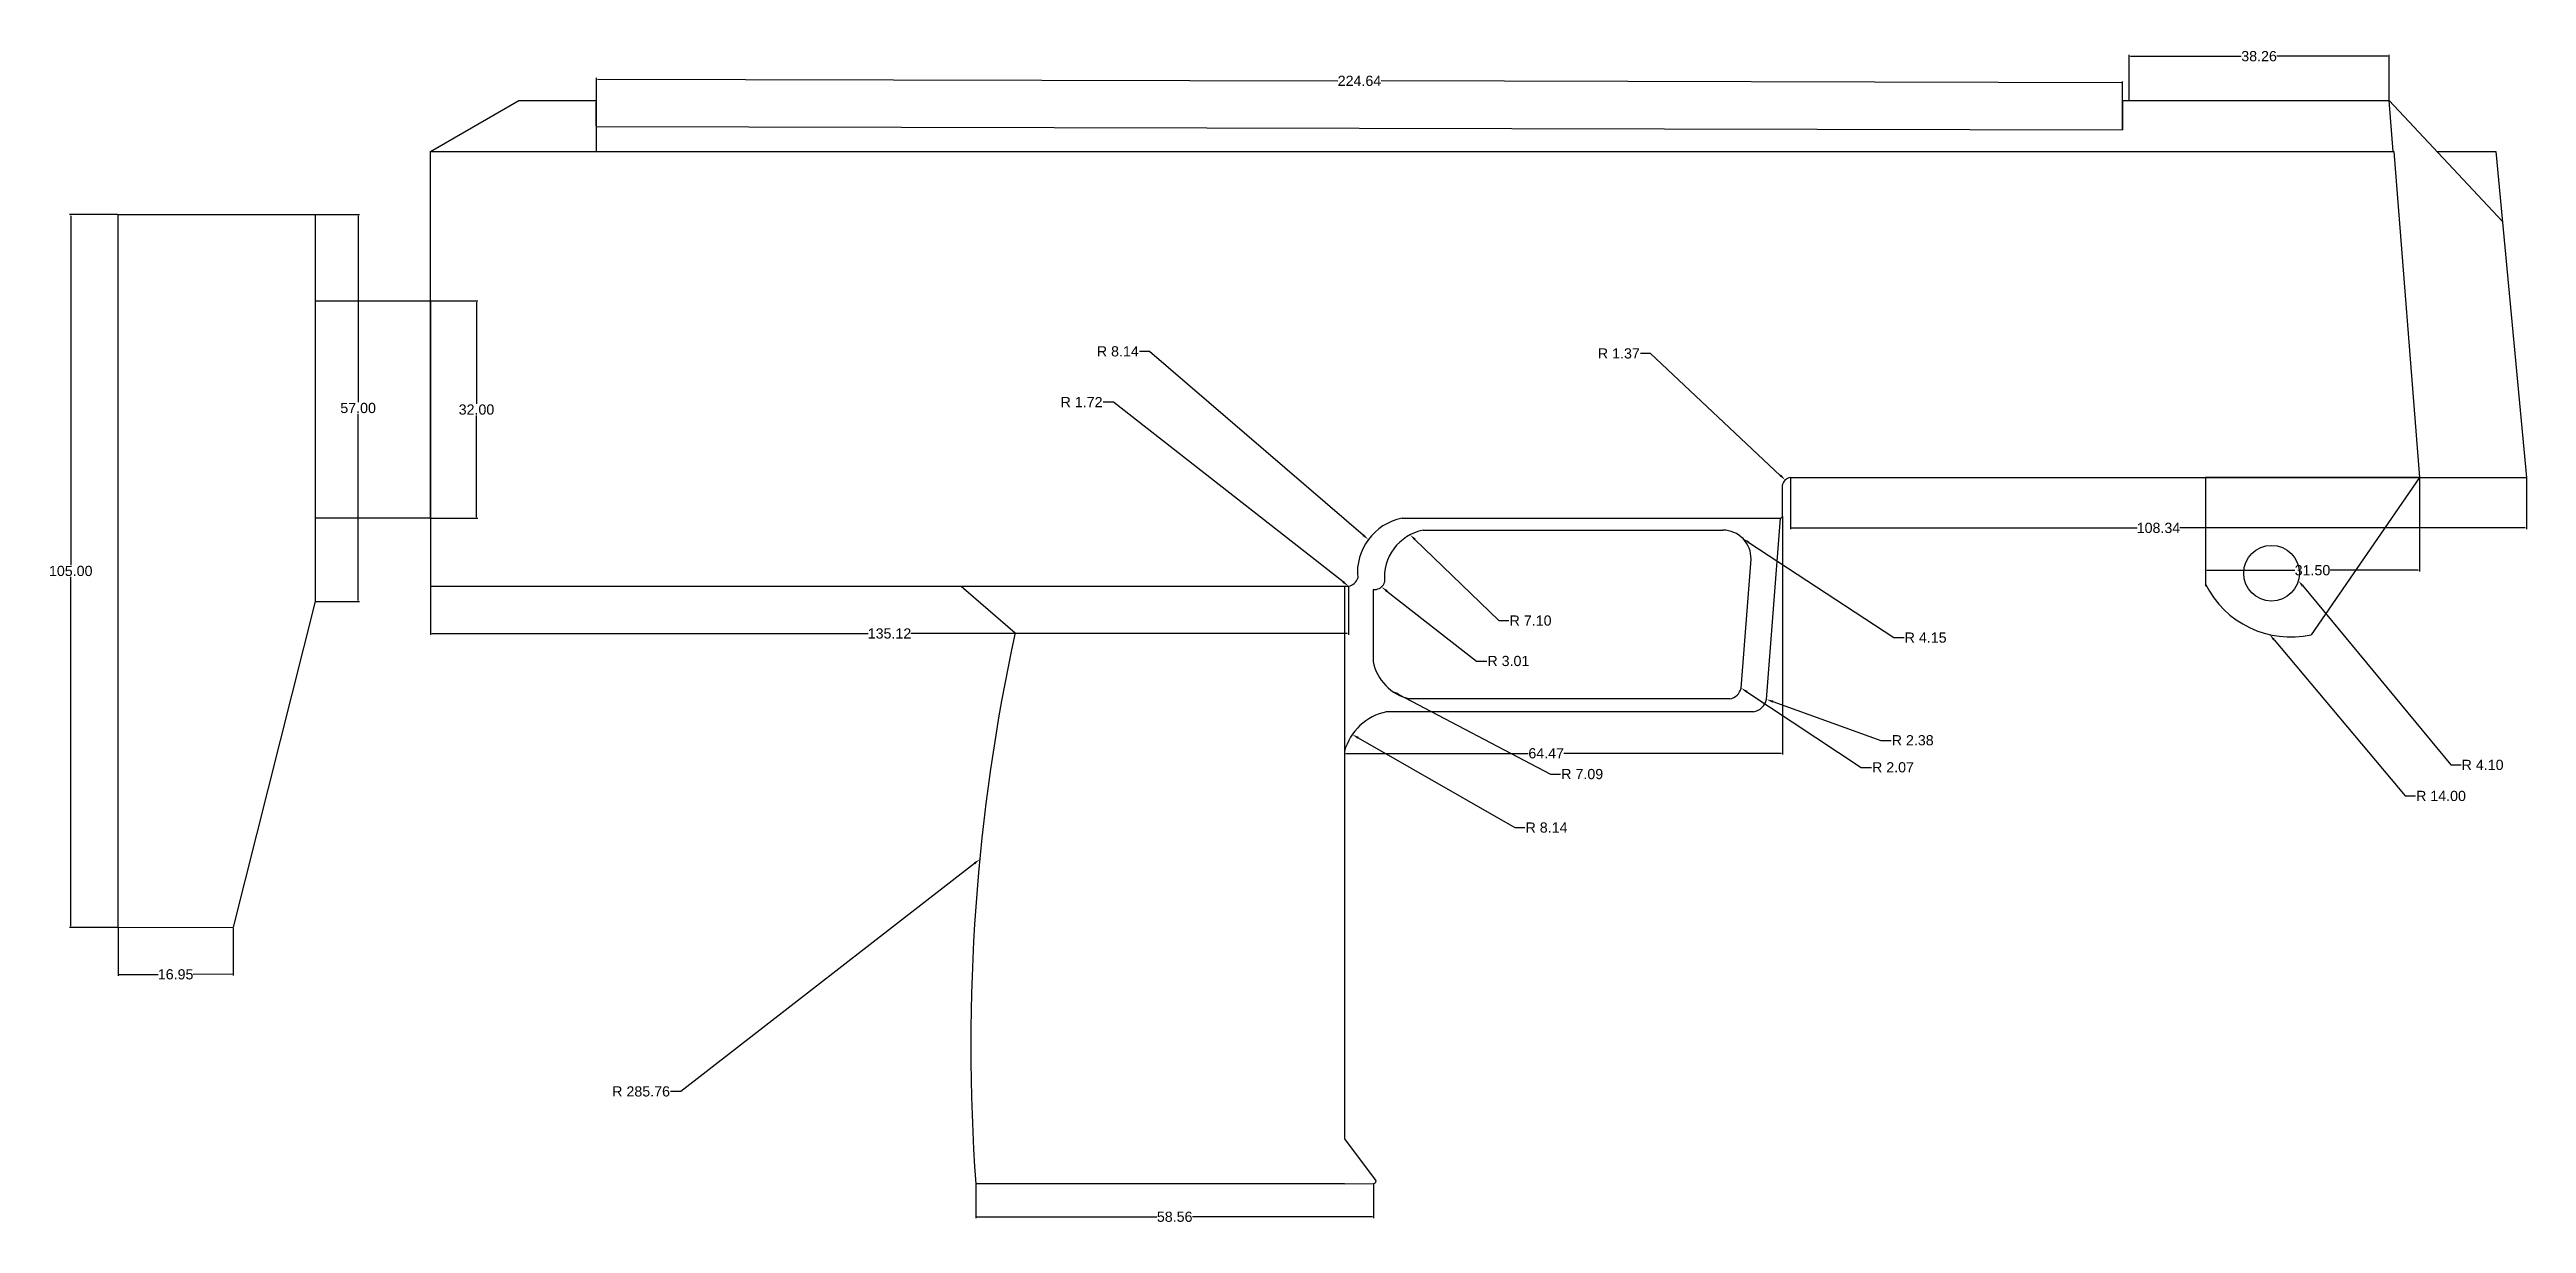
# Model space of a CAD drawing. Header units: millimetres. Extents: x 483 to 1696, y 600 to 1373.
# Drawn here: x 483.1 to 847.6, y 601.5 to 774.4 of the extents above; entities that cross this region are included whole.
import ezdxf
from ezdxf import colors
from ezdxf.entities.mleader import LeaderData, LeaderLine
from ezdxf.math import Vec2, Vec3

# ---------------------------------------------------------------- set-up
doc = ezdxf.new("R2010")
doc.units = ezdxf.units.MM
doc.header["$MEASUREMENT"] = 0
for name, color, linetype in [('carcasa', 211, 'Continuous'), ('dimensiuni', 92, 'Continuous'), ('maner', 6, 'Continuous'), ('stock', 152, 'Continuous'), ('suport foregrip', 30, 'Continuous'), ('tragaci', 170, 'Continuous')]:
    doc.layers.add(name, color=color, linetype=linetype)
doc.styles.get("Standard").update_dxf_attribs({"font": 'arial.ttf'})
doc.dimstyles.get("Standard").update_dxf_attribs({"dimtxt": 0.18, "dimasz": 0.18, "dimexe": 0.18, "dimexo": 0.0625, "dimgap": 0.09, "dimtad": 0, "dimtih": 1, "dimtoh": 1, "dimdec": 4, "dimzin": 0, "dimdsep": 46, "dimtxsty": 'Standard', "dimcen": 0.09, "dimadec": 0, "dimazin": 0, "dimtfac": 1, "dimtdec": 4, "dimtofl": 0, "dimtmove": 0, "dimatfit": 3, "dimfxl": 1, "dimtolj": 1, "dimtzin": 0, "dimarcsym": 0})

msp = doc.modelspace()

# ---------------------------------------------------------------- blocks, each defined once
blk = doc.blocks.new('*D2')
at = {"layer": 'Defpoints', "color": 0, "transparency": 16777216}
for p in [(486.19, 750.13), (493.15, 750.13), (493.15, 645.13)]:
    blk.add_point(p, dxfattribs=at)
at = {"layer": 'dimensiuni', "color": 0, "lineweight": -2, "transparency": 16777216}
for p, q in [((493.08, 750.13), (486.01, 750.13)), ((486.19, 749.95), (486.19, 698.48)), ((486.19, 645.31), (486.19, 696.77)), ((493.08, 645.13), (486.01, 645.13))]:
    blk.add_line(p, q, dxfattribs=at)
at = {"layer": 'dimensiuni', "color": 0, "transparency": 16777216}
for points in [[(486.16, 749.95), (486.22, 749.95), (486.19, 750.13)], [(486.16, 645.31), (486.22, 645.31), (486.19, 645.13)]]:
    blk.add_solid(points, dxfattribs=at)
at = {"layer": 'dimensiuni', "color": 0, "transparency": 16777216, "insert": (486.19, 697.63), "char_height": 1.5, "attachment_point": 5}
blk.add_mtext('\\A1;105.00', dxfattribs=at)
blk = doc.blocks.new('*D3')
at = {"layer": 'Defpoints', "color": 0, "transparency": 16777216}
for p in [(493.15, 645.13), (510.09, 645.16), (510.11, 638.25)]:
    blk.add_point(p, dxfattribs=at)
at = {"layer": 'dimensiuni', "color": 0, "lineweight": -2, "transparency": 16777216}
for p, q in [((493.15, 645.07), (493.16, 638.03)), ((510.09, 645.1), (510.11, 638.07)), ((493.34, 638.21), (499.08, 638.22)), ((509.93, 638.25), (504.19, 638.23))]:
    blk.add_line(p, q, dxfattribs=at)
at = {"layer": 'dimensiuni', "color": 0, "transparency": 16777216}
for points in [[(493.34, 638.24), (493.34, 638.18), (493.16, 638.21)], [(509.93, 638.28), (509.93, 638.22), (510.11, 638.25)]]:
    blk.add_solid(points, dxfattribs=at)
at = {"layer": 'dimensiuni', "color": 0, "transparency": 16777216, "insert": (501.63, 638.23), "char_height": 1.5, "attachment_point": 5}
blk.add_mtext('\\A1;16.95', dxfattribs=at)
blk = doc.blocks.new('*D4')
at = {"layer": 'Defpoints', "color": 0, "transparency": 16777216}
for p in [(522.15, 750.13), (522.15, 693.13), (528.49, 693.13)]:
    blk.add_point(p, dxfattribs=at)
at = {"layer": 'dimensiuni', "color": 0, "lineweight": -2, "transparency": 16777216}
for p, q in [((522.21, 750.13), (528.67, 750.13)), ((528.49, 749.95), (528.49, 722.48)), ((528.49, 693.31), (528.49, 720.77)), ((522.21, 693.13), (528.67, 693.13))]:
    blk.add_line(p, q, dxfattribs=at)
at = {"layer": 'dimensiuni', "color": 0, "transparency": 16777216}
for points in [[(528.46, 749.95), (528.52, 749.95), (528.49, 750.13)], [(528.46, 693.31), (528.52, 693.31), (528.49, 693.13)]]:
    blk.add_solid(points, dxfattribs=at)
at = {"layer": 'dimensiuni', "color": 0, "transparency": 16777216, "insert": (528.49, 721.63), "char_height": 1.5, "attachment_point": 5}
blk.add_mtext('\\A1;57.00', dxfattribs=at)
blk = doc.blocks.new('*D5')
at = {"layer": 'Defpoints', "color": 0, "transparency": 16777216}
for p in [(539.15, 737.4), (539.15, 705.4), (545.91, 705.4)]:
    blk.add_point(p, dxfattribs=at)
at = {"layer": 'dimensiuni', "color": 0, "lineweight": -2, "transparency": 16777216}
for p, q in [((539.21, 737.4), (546.09, 737.4)), ((545.91, 737.22), (545.91, 722.25)), ((545.91, 705.58), (545.91, 720.54)), ((539.21, 705.4), (546.09, 705.4))]:
    blk.add_line(p, q, dxfattribs=at)
at = {"layer": 'dimensiuni', "color": 0, "transparency": 16777216}
for points in [[(545.88, 737.22), (545.94, 737.22), (545.91, 737.4)], [(545.88, 705.58), (545.94, 705.58), (545.91, 705.4)]]:
    blk.add_solid(points, dxfattribs=at)
at = {"layer": 'dimensiuni', "color": 0, "transparency": 16777216, "insert": (545.91, 721.4), "char_height": 1.5, "attachment_point": 5}
blk.add_mtext('\\A1;32.00', dxfattribs=at)
blk = doc.blocks.new('*D6')
at = {"layer": 'Defpoints', "color": 0, "transparency": 16777216}
for p in [(539.15, 695.4), (674.26, 695.4), (674.26, 688.42)]:
    blk.add_point(p, dxfattribs=at)
at = {"layer": 'dimensiuni', "color": 0, "lineweight": -2, "transparency": 16777216}
for p, q in [((539.15, 695.33), (539.15, 688.24)), ((674.26, 695.33), (674.26, 688.24)), ((539.33, 688.42), (603.58, 688.42)), ((674.08, 688.42), (609.83, 688.42))]:
    blk.add_line(p, q, dxfattribs=at)
at = {"layer": 'dimensiuni', "color": 0, "transparency": 16777216}
for points in [[(539.33, 688.45), (539.33, 688.39), (539.15, 688.42)], [(674.08, 688.45), (674.08, 688.39), (674.26, 688.42)]]:
    blk.add_solid(points, dxfattribs=at)
at = {"layer": 'dimensiuni', "color": 0, "transparency": 16777216, "insert": (606.7, 688.42), "char_height": 1.5, "attachment_point": 5}
blk.add_mtext('\\A1;135.12', dxfattribs=at)
blk = doc.blocks.new('*D7')
at = {"layer": 'Defpoints', "color": 0, "transparency": 16777216}
for p in [(739.31, 711.4), (847.65, 711.4), (847.65, 703.97)]:
    blk.add_point(p, dxfattribs=at)
at = {"layer": 'dimensiuni', "color": 0, "lineweight": -2, "transparency": 16777216}
for p, q in [((739.31, 711.33), (739.31, 703.79)), ((847.65, 711.33), (847.65, 703.79)), ((739.49, 703.97), (790.35, 703.97)), ((847.47, 703.97), (796.61, 703.97))]:
    blk.add_line(p, q, dxfattribs=at)
at = {"layer": 'dimensiuni', "color": 0, "transparency": 16777216}
for points in [[(739.49, 704), (739.49, 703.94), (739.31, 703.97)], [(847.47, 704), (847.47, 703.94), (847.65, 703.97)]]:
    blk.add_solid(points, dxfattribs=at)
at = {"layer": 'dimensiuni', "color": 0, "transparency": 16777216, "insert": (793.48, 703.97), "char_height": 1.5, "attachment_point": 5}
blk.add_mtext('\\A1;108.34', dxfattribs=at)
blk = doc.blocks.new('*D8')
at = {"layer": 'Defpoints', "color": 0, "transparency": 16777216}
for p in [(788.2, 769.53), (563.55, 763.15), (788.18, 762.6)]:
    blk.add_point(p, dxfattribs=at)
at = {"layer": 'dimensiuni', "color": 0, "lineweight": -2, "transparency": 16777216}
for p, q in [((563.55, 763.21), (563.56, 770.26)), ((563.74, 770.08), (672.67, 769.81)), ((788.02, 769.53), (679.09, 769.8)), ((788.18, 762.66), (788.2, 769.71))]:
    blk.add_line(p, q, dxfattribs=at)
at = {"layer": 'dimensiuni', "color": 0, "transparency": 16777216}
for points in [[(563.74, 770.11), (563.74, 770.05), (563.56, 770.08)], [(788.02, 769.56), (788.02, 769.5), (788.2, 769.53)]]:
    blk.add_solid(points, dxfattribs=at)
at = {"layer": 'dimensiuni', "color": 0, "transparency": 16777216, "insert": (675.88, 769.81), "char_height": 1.5, "attachment_point": 5}
blk.add_mtext('\\A1;224.64', dxfattribs=at)
blk = doc.blocks.new('*D9')
at = {"layer": 'Defpoints', "color": 0, "transparency": 16777216}
for p in [(827.42, 773.44), (789.16, 766.9), (827.42, 766.9)]:
    blk.add_point(p, dxfattribs=at)
at = {"layer": 'dimensiuni', "color": 0, "lineweight": -2, "transparency": 16777216}
for p, q in [((789.16, 766.96), (789.16, 773.62)), ((789.34, 773.44), (805.67, 773.44)), ((827.24, 773.44), (810.91, 773.44)), ((827.42, 766.96), (827.42, 773.62))]:
    blk.add_line(p, q, dxfattribs=at)
at = {"layer": 'dimensiuni', "color": 0, "transparency": 16777216}
for points in [[(789.34, 773.47), (789.34, 773.41), (789.16, 773.44)], [(827.24, 773.47), (827.24, 773.41), (827.42, 773.44)]]:
    blk.add_solid(points, dxfattribs=at)
at = {"layer": 'dimensiuni', "color": 0, "transparency": 16777216, "insert": (808.29, 773.44), "char_height": 1.5, "attachment_point": 5}
blk.add_mtext('\\A1;38.26', dxfattribs=at)
blk = doc.blocks.new('*D10')
at = {"layer": 'Defpoints', "color": 0, "transparency": 16777216}
for p in [(800.4, 711.4), (831.9, 711.4), (831.9, 697.74)]:
    blk.add_point(p, dxfattribs=at)
at = {"layer": 'dimensiuni', "color": 0, "lineweight": -2, "transparency": 16777216}
for p, q in [((800.4, 711.33), (800.4, 697.56)), ((831.9, 711.33), (831.9, 697.56)), ((800.58, 697.74), (813.53, 697.74)), ((831.72, 697.74), (818.76, 697.74))]:
    blk.add_line(p, q, dxfattribs=at)
at = {"layer": 'dimensiuni', "color": 0, "transparency": 16777216}
for points in [[(800.58, 697.77), (800.58, 697.71), (800.4, 697.74)], [(831.72, 697.77), (831.72, 697.71), (831.9, 697.74)]]:
    blk.add_solid(points, dxfattribs=at)
at = {"layer": 'dimensiuni', "color": 0, "transparency": 16777216, "insert": (816.15, 697.74), "char_height": 1.5, "attachment_point": 5}
blk.add_mtext('\\A1;31.50', dxfattribs=at)
blk = doc.blocks.new('*D11')
at = {"layer": 'Defpoints', "color": 0, "transparency": 16777216}
for p in [(738.15, 705.72), (673.67, 671.08), (738.15, 670.78)]:
    blk.add_point(p, dxfattribs=at)
at = {"layer": 'dimensiuni', "color": 0, "lineweight": -2, "transparency": 16777216}
for p, q in [((738.15, 705.66), (738.15, 670.6)), ((673.67, 671.02), (673.67, 670.6)), ((673.85, 670.78), (700.73, 670.78)), ((737.97, 670.78), (705.98, 670.78))]:
    blk.add_line(p, q, dxfattribs=at)
at = {"layer": 'dimensiuni', "color": 0, "transparency": 16777216}
for points in [[(673.85, 670.81), (673.85, 670.75), (673.67, 670.78)], [(737.97, 670.81), (737.97, 670.75), (738.15, 670.78)]]:
    blk.add_solid(points, dxfattribs=at)
at = {"layer": 'dimensiuni', "color": 0, "transparency": 16777216, "insert": (703.36, 670.78), "char_height": 1.5, "attachment_point": 5}
blk.add_mtext('\\A1;64.47', dxfattribs=at)
blk = doc.blocks.new('*D23')
at = {"layer": 'Defpoints', "color": 0, "transparency": 16777216}
for p in [(619.4, 607.4), (677.96, 607.43), (677.96, 602.53)]:
    blk.add_point(p, dxfattribs=at)
at = {"layer": 'dimensiuni', "color": 0, "lineweight": -2, "transparency": 16777216}
for p, q in [((619.4, 607.33), (619.4, 602.35)), ((677.96, 607.36), (677.96, 602.35)), ((619.58, 602.53), (646.06, 602.53)), ((677.78, 602.53), (651.3, 602.53))]:
    blk.add_line(p, q, dxfattribs=at)
at = {"layer": 'dimensiuni', "color": 0, "transparency": 16777216}
for points in [[(619.58, 602.56), (619.58, 602.5), (619.4, 602.53)], [(677.78, 602.56), (677.78, 602.5), (677.96, 602.53)]]:
    blk.add_solid(points, dxfattribs=at)
at = {"layer": 'dimensiuni', "color": 0, "transparency": 16777216, "insert": (648.68, 602.53), "char_height": 1.5, "attachment_point": 5}
blk.add_mtext('\\A1;58.56', dxfattribs=at)

# ---------------------------------------------------------------- dimensions: what is measured, and where the dimension line sits
at = {"layer": 'dimensiuni'}
for base, p1, p2, picture, middle in [((827.417, 773.44), (789.16, 766.897), (827.417, 766.897), '*D9', (808.289, 773.44)), ((847.645, 703.972), (739.309, 711.397), (847.645, 711.397), '*D7', (793.477, 703.972)), ((831.895, 697.74), (800.395, 711.397), (831.895, 711.397), '*D10', (816.145, 697.74)), ((674.262, 688.418), (539.145, 695.397), (674.262, 695.397), '*D6', (606.704, 688.418)), ((677.964, 602.531), (619.4, 607.397), (677.964, 607.426), '*D23', (648.682, 602.531))]:
    dim = msp.add_linear_dim(base=base, p1=p1, p2=p2, dimstyle='Standard', override={"dimtxt": 1.5, "dimdec": 2}, dxfattribs=at)
    dim.commit()
    dim.dimension.update_dxf_attribs({"geometry": picture, "text_midpoint": middle})
for p1, p2, distance, picture, middle in [((563.547, 763.147), (788.182, 762.596), 6.934, '*D8', (675.882, 769.805)), ((493.145, 645.128), (510.094, 645.16), -6.915, '*D3', (501.633, 638.229))]:
    dim = msp.add_aligned_dim(p1=p1, p2=p2, distance=distance, dimstyle='Standard', override={"dimtxt": 1.5, "dimdec": 2}, dxfattribs=at)
    dim.commit()
    dim.dimension.update_dxf_attribs({"geometry": picture, "text_midpoint": middle})
for base, p1, p2, picture, middle in [((486.195, 750.128), (493.145, 645.128), (493.145, 750.128), '*D2', (486.195, 697.628)), ((528.491, 693.128), (522.145, 750.128), (522.145, 693.128), '*D4', (528.491, 721.628)), ((545.914, 705.397), (539.145, 737.397), (539.145, 705.397), '*D5', (545.914, 721.397))]:
    dim = msp.add_linear_dim(base=base, p1=p1, p2=p2, angle=90, dimstyle='Standard', override={"dimtxt": 1.5, "dimdec": 2}, dxfattribs=at)
    dim.commit()
    dim.dimension.update_dxf_attribs({"geometry": picture, "text_midpoint": middle})
dim = msp.add_linear_dim(base=(738.145, 670.778), p1=(673.672, 671.083), p2=(738.145, 705.72), dimstyle='Standard', override={"dimtxt": 1.5, "dimdec": 2}, dxfattribs=at)
dim.commit()
dim.dimension.update_dxf_attribs({"geometry": '*D11', "text_midpoint": (703.356, 670.778), "dimtype": 160})

# ---------------------------------------------------------------- linework, layer by layer
at = {"layer": 'carcasa'}
for p, q in [((539.145, 759.397), (552.136, 766.897)), ((552.136, 766.897), (563.547, 766.897)), ((563.547, 766.897), (563.547, 759.397)), ((788.182, 766.897), (788.182, 762.596)), ((788.182, 766.897), (827.417, 766.897)), ((828.018, 759.397), (827.417, 766.897)), ((827.417, 766.897), (844.109, 749.119)), ((563.547, 763.107), (788.182, 762.596)), ((539.145, 705.397), (539.145, 759.397)), ((539.145, 759.397), (828.145, 759.397)), ((828.145, 759.397), (831.895, 711.397)), ((834.458, 759.397), (843.145, 759.397)), ((843.145, 759.397), (847.645, 711.397)), ((739.309, 711.397), (847.645, 711.397)), ((738.145, 705.72), (738.145, 710.296)), ((539.145, 705.397), (539.145, 695.397)), ((682.154, 705.397), (737.847, 705.397)), ((539.145, 695.397), (674.262, 695.397))]:
    msp.add_line(p, q, dxfattribs=at)
for centre, radius, start, end in [((739.497, 710.034), 1.377, 97.82507, 168.99574), ((683.72, 697.409), 8.141, 101.09205, 185.7039), ((737.751, 705.785), 0.4, 283.95648, 350.52767), ((673.967, 697.099), 1.727, 279.83152, 343.1994), ((674.304, 614.299), 0.634, 184.64478, 207.20612)]:
    msp.add_arc(centre, radius, start, end, dxfattribs=at)
at = {"layer": 'maner'}
for p, q in [((617.268, 695.397), (625.202, 688.523)), ((673.672, 695.397), (673.672, 614.248)), ((678.255, 607.987), (673.74, 614.009)), ((673.672, 607.397), (619.4, 607.397)), ((673.672, 607.397), (677.964, 607.426))]:
    msp.add_line(p, q, dxfattribs=at)
for centre, radius, start, end in [((904.438, 627.781), 285.766, 167.72766, 184.09041), ((677.949, 607.79), 0.364, 272.35829, 32.62757)]:
    msp.add_arc(centre, radius, start, end, dxfattribs=at)
at = {"layer": 'stock'}
for p, q in [((493.145, 750.128), (522.145, 750.128)), ((493.145, 750.128), (493.145, 645.128)), ((522.145, 750.128), (522.145, 693.128)), ((522.145, 737.397), (539.145, 737.397)), ((539.145, 737.397), (539.145, 705.397)), ((539.145, 705.397), (522.145, 705.397)), ((522.145, 693.128), (510.094, 645.16)), ((493.145, 645.128), (510.094, 645.16))]:
    msp.add_line(p, q, dxfattribs=at)
at = {"layer": 'suport foregrip'}
for p, q in [((831.895, 711.397), (800.395, 711.397)), ((800.395, 711.397), (800.395, 695.397)), ((831.895, 711.397), (815.965, 688.255))]:
    msp.add_line(p, q, dxfattribs=at)
msp.add_circle((810.123, 697.304), 4.1, dxfattribs=at)
msp.add_arc((812.936, 701.924), 14, 206.39509, 282.49391, dxfattribs=at)
at = {"layer": 'tragaci'}
for p, q in [((685.273, 703.651), (729.368, 703.651)), ((735.789, 678.733), (737.847, 705.397)), ((732.05, 680.396), (733.516, 699.382)), ((677.875, 694.93), (677.875, 684.314)), ((677.875, 694.93), (678.389, 694.93)), ((730.377, 678.795), (683.23, 678.795)), ((733.87, 676.897), (679.812, 676.897))]:
    msp.add_line(p, q, dxfattribs=at)
for centre, radius, start, end in [((686.639, 696.684), 7.1, 101.09205, 185.7039), ((683.72, 697.409), 8.141, 78.90794, 78.90795), ((729.365, 699.499), 4.152, 358.39288, 90.03554), ((732.71, 700.636), 4.761, 89.96446, 90.03554), ((678.132, 696.414), 1.506, 279.83152, 343.1994), ((684.836, 685.711), 7.1, 191.34396, 256.92668), ((730.022, 680.841), 2.076, 279.84225, 347.63756), ((733.463, 679.243), 2.381, 279.84225, 347.63756), ((681.521, 668.925), 8.141, 101.66563, 164.62369)]:
    msp.add_arc(centre, radius, start, end, dxfattribs=at)

msp.set_redraw_order([(e.dxf.handle, doc.entitydb.next_handle()) for e in msp.query("TEXT MTEXT ATTDEF DIMENSION ARC_DIMENSION")])  # texts and dimensions are drawn at this point

# ---------------------------------------------------------------- leaders
at = {"layer": 'dimensiuni'}
ml = msp.add_multileader_mtext('Standard', dxfattribs=at)
ml.set_content('{\\fArial|b0|i0|c238|p34;R 8.14}', color=256)
ml.set_leader_properties()
ml.build(insert=Vec2(0, 0))
ml.multileader.update_dxf_attribs({"dogleg_length": 1.5, "arrow_head_size": 1})
ctx = ml.context
ctx.base_point, ctx.char_height, ctx.arrow_head_size, ctx.landing_gap_size, ctx.plane_origin = Vec3(637.397, 729.966), 1.5, 1, 0.09, Vec3(677.185, 702.263)
ctx.text_align_type = 2
notes = []
notes.append((ctx, [(0, (1, 1, 0), (644.985, 729.966), (-1, 0), 1.5, [(0, [(677.185, 702.263)], 0, [])])]))
ctx.mtext.insert, ctx.mtext.alignment, ctx.mtext.flow_direction = Vec3(643.395, 730.729), 3, 5
ml = msp.add_multileader_mtext('Standard', dxfattribs=at)
ml.set_content('{\\fArial|b0|i0|c238|p34;R 1.37}', color=256)
ml.set_leader_properties()
ml.build(insert=Vec2(0, 0))
ml.multileader.update_dxf_attribs({"dogleg_length": 1.5, "arrow_head_size": 1})
ctx = ml.context
ctx.base_point, ctx.char_height, ctx.arrow_head_size, ctx.landing_gap_size, ctx.plane_origin = Vec3(711.137, 729.661), 1.5, 1, 0.09, Vec3(738.551, 711.034)
ctx.text_align_type = 2
notes.append((ctx, [(0, (1, 1, 0), (718.731, 729.661), (-1, 0), 1.5, [(0, [(738.551, 711.034)], 0, [])])]))
ctx.mtext.insert, ctx.mtext.alignment, ctx.mtext.flow_direction = Vec3(717.141, 730.425), 3, 5
ml = msp.add_multileader_mtext('Standard', dxfattribs=at)
ml.set_content('{\\fArial|b0|i0|c238|p34;R 1.72}', color=256)
ml.set_leader_properties()
ml.build(insert=Vec2(0, 0))
ml.multileader.update_dxf_attribs({"dogleg_length": 1.5, "arrow_head_size": 1})
ctx = ml.context
ctx.base_point, ctx.char_height, ctx.arrow_head_size, ctx.landing_gap_size, ctx.plane_origin = Vec3(632.073, 722.506), 1.5, 1, 0.09, Vec3(674.262, 695.397)
ctx.text_align_type = 2
notes.append((ctx, [(0, (1, 1, 0), (639.652, 722.506), (-1, 0), 1.5, [(0, [(674.262, 695.397)], 0, [])])]))
ctx.mtext.insert, ctx.mtext.alignment, ctx.mtext.flow_direction = Vec3(638.062, 723.256), 3, 5
ml = msp.add_multileader_mtext('Standard', dxfattribs=at)
ml.set_content('{\\fArial|b0|i0|c238|p34;R 7.10}', color=256)
ml.set_leader_properties()
ml.build(insert=Vec2(0, 0))
ml.multileader.update_dxf_attribs({"dogleg_length": 1.5, "arrow_head_size": 1})
ctx = ml.context
ctx.base_point, ctx.char_height, ctx.arrow_head_size, ctx.landing_gap_size, ctx.plane_origin = Vec3(697.885, 690.321), 1.5, 1, 0.09, Vec3(683.331, 702.966)
notes.append((ctx, [(0, (1, 1, 0), (696.385, 690.321), (1, 0), 1.5, [(0, [(683.331, 702.966)], 0, [])])]))
ctx.mtext.insert, ctx.mtext.flow_direction = Vec3(697.975, 691.084), 5
ml = msp.add_multileader_mtext('Standard', dxfattribs=at)
ml.set_content('{\\fArial|b0|i0|c238|p34;R 4.15}', color=256)
ml.set_leader_properties()
ml.build(insert=Vec2(0, 0))
ml.multileader.update_dxf_attribs({"dogleg_length": 1.5, "arrow_head_size": 1})
ctx = ml.context
ctx.base_point, ctx.char_height, ctx.arrow_head_size, ctx.landing_gap_size, ctx.plane_origin = Vec3(756.034, 687.816), 1.5, 1, 0.09, Vec3(732.342, 702.395)
notes.append((ctx, [(0, (1, 1, 0), (754.534, 687.816), (1, 0), 1.5, [(0, [(732.342, 702.395)], 0, [])])]))
ctx.mtext.insert, ctx.mtext.flow_direction = Vec3(756.124, 688.579), 5
ml = msp.add_multileader_mtext('Standard', dxfattribs=at)
ml.set_content('{\\fArial|b0|i0|c238|p34;R 3.01}', color=256)
ml.set_leader_properties()
ml.build(insert=Vec2(0, 0))
ml.multileader.update_dxf_attribs({"dogleg_length": 1.5, "arrow_head_size": 1})
ctx = ml.context
ctx.base_point, ctx.char_height, ctx.arrow_head_size, ctx.landing_gap_size, ctx.plane_origin = Vec3(694.619, 684.37), 1.5, 1, 0.09, Vec3(679.13, 695.286)
notes.append((ctx, [(0, (1, 1, 0), (693.119, 684.37), (1, 0), 1.5, [(0, [(679.13, 695.286)], 0, [])])]))
ctx.mtext.insert, ctx.mtext.flow_direction = Vec3(694.709, 685.133), 5
ml = msp.add_multileader_mtext('Standard', dxfattribs=at)
ml.set_content('{\\fArial|b0|i0|c238|p34;R 4.10}', color=256)
ml.set_leader_properties()
ml.build(insert=Vec2(0, 0))
ml.multileader.update_dxf_attribs({"dogleg_length": 1.5, "arrow_head_size": 1})
ctx = ml.context
ctx.base_point, ctx.char_height, ctx.arrow_head_size, ctx.landing_gap_size, ctx.plane_origin = Vec3(838.012, 669.067), 1.5, 1, 0.09, Vec3(814.074, 696.209)
notes.append((ctx, [(0, (1, 1, 0), (836.512, 669.067), (1, 0), 1.5, [(0, [(814.074, 696.209)], 0, [])])]))
ctx.mtext.insert, ctx.mtext.flow_direction = Vec3(838.102, 669.83), 5
ml = msp.add_multileader_mtext('Standard', dxfattribs=at)
ml.set_content('{\\fArial|b0|i0|c238|p34;R 14.00}', color=256)
ml.set_leader_properties()
ml.build(insert=Vec2(0, 0))
ml.multileader.update_dxf_attribs({"dogleg_length": 1.5, "arrow_head_size": 1})
ctx = ml.context
ctx.base_point, ctx.char_height, ctx.arrow_head_size, ctx.landing_gap_size, ctx.plane_origin = Vec3(831.308, 664.5), 1.5, 1, 0.09, Vec3(809.851, 688.268)
notes.append((ctx, [(0, (1, 1, 0), (829.808, 664.5), (1, 0), 1.5, [(0, [(809.851, 688.268)], 0, [])])]))
ctx.mtext.insert, ctx.mtext.flow_direction = Vec3(831.398, 665.262), 5
ml = msp.add_multileader_mtext('Standard', dxfattribs=at)
ml.set_content('{\\fArial|b0|i0|c238|p34;R 7.09}', color=256)
ml.set_leader_properties()
ml.build(insert=Vec2(0, 0))
ml.multileader.update_dxf_attribs({"dogleg_length": 1.5, "arrow_head_size": 1})
ctx = ml.context
ctx.base_point, ctx.char_height, ctx.arrow_head_size, ctx.landing_gap_size, ctx.plane_origin = Vec3(705.489, 667.717), 1.5, 1, 0.09, Vec3(680.672, 679.96)
notes.append((ctx, [(0, (1, 1, 0), (703.989, 667.717), (1, 0), 1.5, [(0, [(680.672, 679.96)], 0, [])])]))
ctx.mtext.insert, ctx.mtext.flow_direction = Vec3(705.579, 668.479), 5
ml = msp.add_multileader_mtext('Standard', dxfattribs=at)
ml.set_content('{\\fArial|b0|i0|c238|p34;R 2.07}', color=256)
ml.set_leader_properties()
ml.build(insert=Vec2(0, 0))
ml.multileader.update_dxf_attribs({"dogleg_length": 1.5, "arrow_head_size": 1})
ctx = ml.context
ctx.base_point, ctx.char_height, ctx.arrow_head_size, ctx.landing_gap_size, ctx.plane_origin = Vec3(751.231, 668.712), 1.5, 1, 0.09, Vec3(732.05, 680.396)
notes.append((ctx, [(0, (1, 1, 0), (749.731, 668.712), (1, 0), 1.5, [(0, [(732.05, 680.396)], 0, [])])]))
ctx.mtext.insert, ctx.mtext.flow_direction = Vec3(751.321, 669.475), 5
ml = msp.add_multileader_mtext('Standard', dxfattribs=at)
ml.set_content('{\\fArial|b0|i0|c238|p34;R 2.38}', color=256)
ml.set_leader_properties()
ml.build(insert=Vec2(0, 0))
ml.multileader.update_dxf_attribs({"dogleg_length": 1.5, "arrow_head_size": 1})
ctx = ml.context
ctx.base_point, ctx.char_height, ctx.arrow_head_size, ctx.landing_gap_size, ctx.plane_origin = Vec3(754.13, 672.695), 1.5, 1, 0.09, Vec3(735.789, 678.733)
notes.append((ctx, [(0, (1, 1, 0), (752.63, 672.695), (1, 0), 1.5, [(0, [(735.789, 678.733)], 0, [])])]))
ctx.mtext.insert, ctx.mtext.flow_direction = Vec3(754.22, 673.458), 5
ml = msp.add_multileader_mtext('Standard', dxfattribs=at)
ml.set_content('{\\fArial|b0|i0|c238|p34;R 8.14}', color=256)
ml.set_leader_properties()
ml.build(insert=Vec2(0, 0))
ml.multileader.update_dxf_attribs({"dogleg_length": 1.5, "arrow_head_size": 1})
ctx = ml.context
ctx.base_point, ctx.char_height, ctx.arrow_head_size, ctx.landing_gap_size, ctx.plane_origin = Vec3(700.235, 659.842), 1.5, 1, 0.09, Vec3(674.826, 673.555)
notes.append((ctx, [(0, (1, 1, 0), (698.735, 659.842), (1, 0), 1.5, [(0, [(674.826, 673.555)], 0, [])])]))
ctx.mtext.insert, ctx.mtext.flow_direction = Vec3(700.325, 660.605), 5
ml = msp.add_multileader_mtext('Standard', dxfattribs=at)
ml.set_content('{\\fArial|b0|i0|c238|p34;R 285.76}', color=256)
ml.set_leader_properties()
ml.build(insert=Vec2(0, 0))
ml.multileader.update_dxf_attribs({"dogleg_length": 1.5, "arrow_head_size": 1})
ctx = ml.context
ctx.base_point, ctx.char_height, ctx.arrow_head_size, ctx.landing_gap_size, ctx.plane_origin = Vec3(566.06, 620.985), 1.5, 1, 0.09, Vec3(619.988, 655.177)
ctx.text_align_type = 2
notes.append((ctx, [(0, (1, 1, 0), (575.984, 620.985), (-1, 0), 1.5, [(0, [(619.988, 655.177)], 0, [])])]))
ctx.mtext.insert, ctx.mtext.alignment, ctx.mtext.flow_direction = Vec3(574.394, 621.748), 3, 5
for ctx, leaders in notes:
    for number, flags, end, landing, length, lines in leaders:
        leader = LeaderData()
        leader.index, (leader.has_last_leader_line, leader.has_dogleg_vector, leader.attachment_direction) = number, flags
        leader.last_leader_point, leader.dogleg_vector, leader.dogleg_length = Vec3(end), Vec3(landing), length
        for number, points, colour, breaks in lines:
            line = LeaderLine()
            line.index, line.vertices, line.color, line.breaks = number, Vec3.list(points), colors.encode_raw_color(colour), breaks
            leader.lines.append(line)
        ctx.leaders.append(leader)

doc.saveas('drawing.dxf')
